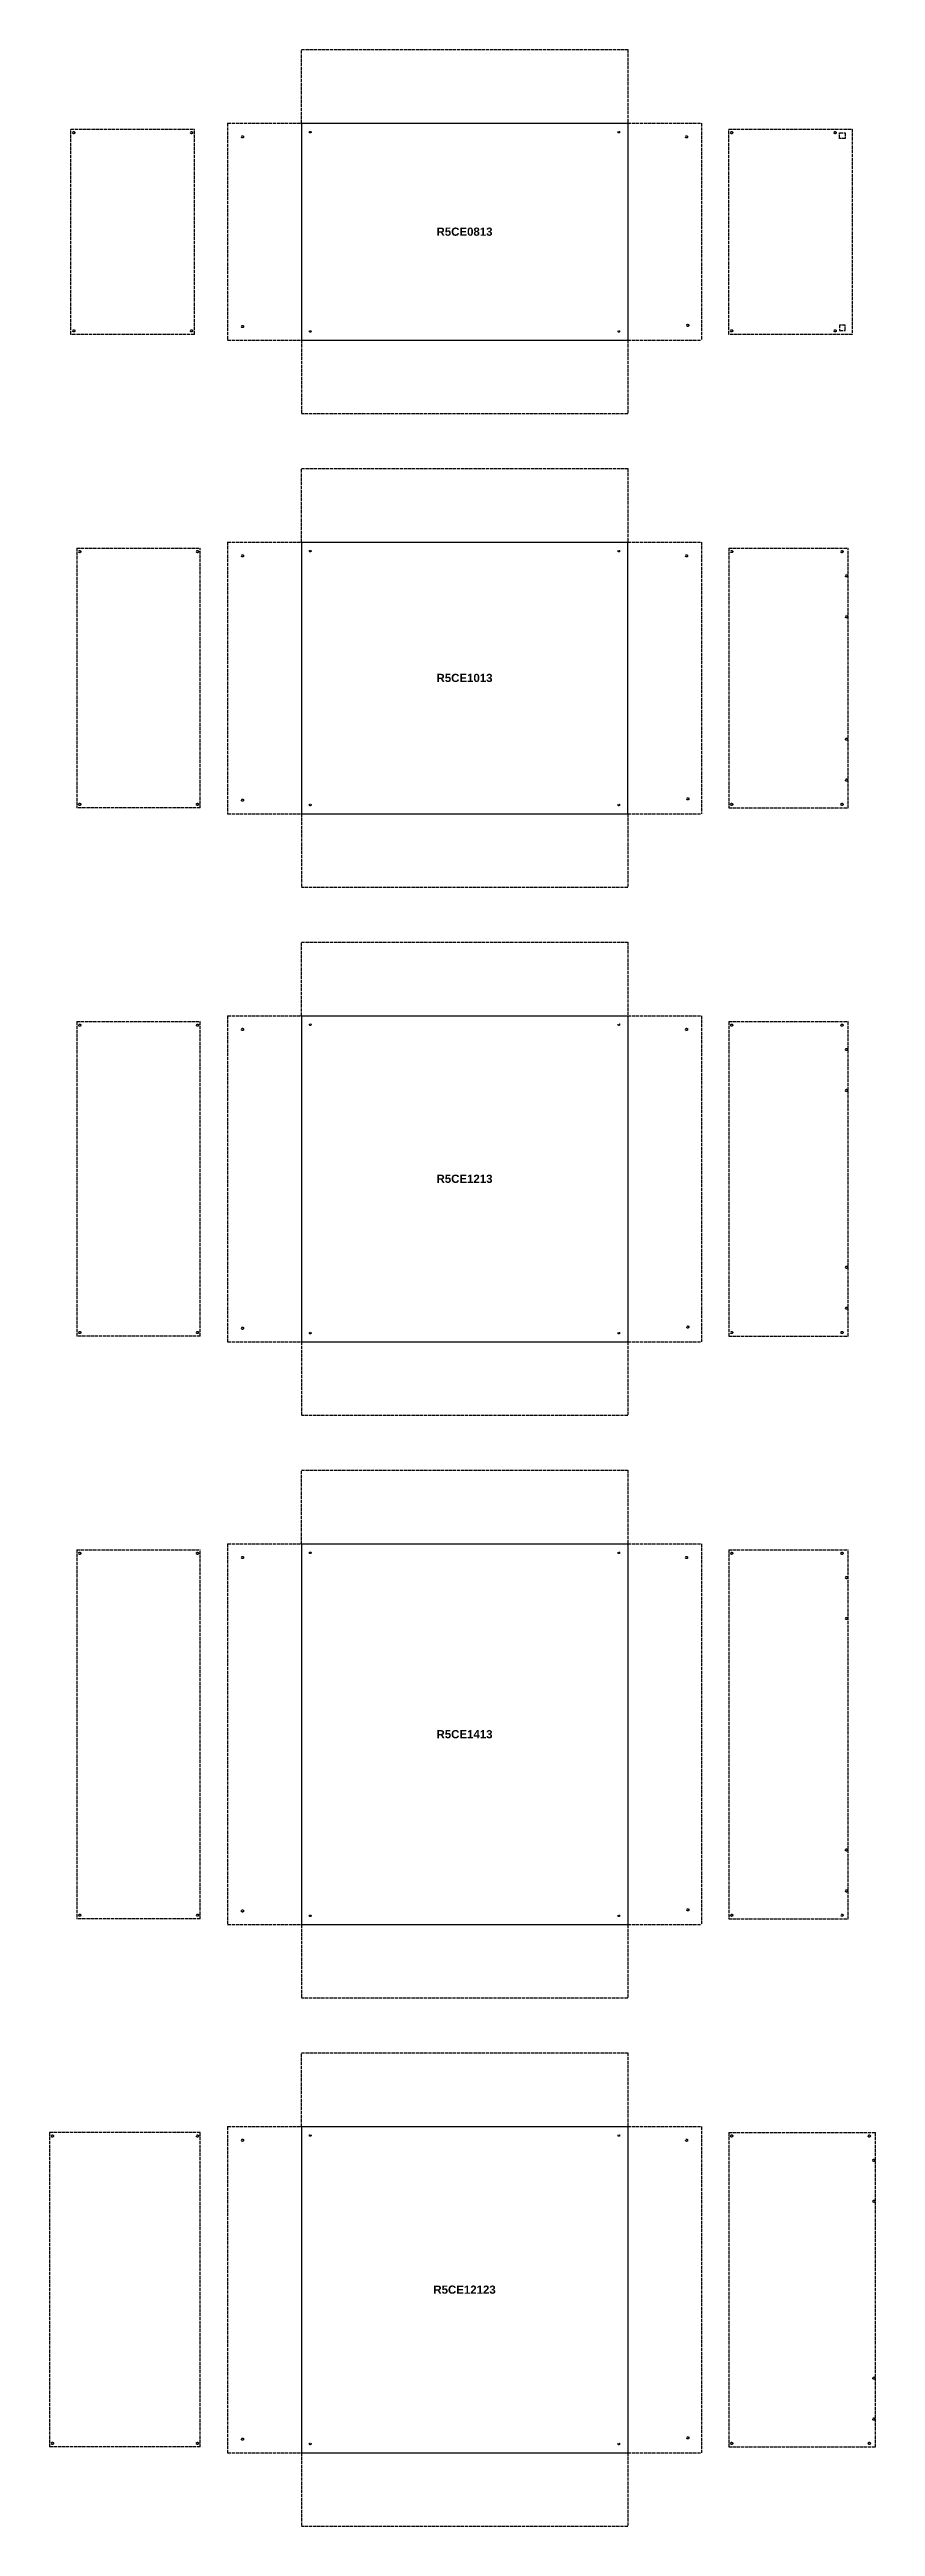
# Model space of a CAD drawing. Header units: millimetres. Extents: x 2534 to 26841, y -1711 to 16753.
# Drawn here: x 23817 to 26841, y 4718 to 13793 of the extents above; entities that cross this region are included whole.
import ezdxf

# ---------------------------------------------------------------- set-up
doc = ezdxf.new("R2010")
doc.units = ezdxf.units.MM
doc.linetypes.add('ACAD_ISO02W100', pattern=[15, 12, -3])
doc.styles.get("Standard").update_dxf_attribs({"font": 'arial.ttf'})

msp = doc.modelspace()

# ---------------------------------------------------------------- texts
at = {"linetype": 'ACAD_ISO02W100', "char_height": 30, "attachment_point": 5}
for s, insert in [('{\\f@Arial Unicode MS|b1|i0|c204|p34;R5CE0813}', (25336.9, 13125.2)), ('{\\f@Arial Unicode MS|b1|i0|c204|p34;R5CE1013}', (25336.9, 11490.2)), ('{\\f@Arial Unicode MS|b1|i0|c204|p34;R5CE1213}', (25336.9, 9655.2)), ('{\\f@Arial Unicode MS|b1|i0|c204|p34;R5CE1413}', (25336.9, 7620.2)), ('{\\f@Arial Unicode MS|b1|i0|c204|p34;R5CE12123}', (25336.9, 5585.2))]:
    msp.add_mtext_dynamic_manual_height_columns(s, width=205.915, gutter_width=12.5, heights=[0], dxfattribs=dict(at, insert=insert))

# ---------------------------------------------------------------- blocks, each defined once
blk = doc.blocks.new('A$C11C00261')
at = {"linetype": 'ACAD_ISO02W100', "lineweight": 30}
for p, q in [((0, 20.4), (20.4, 20.4)), ((0, 0), (0, 20.4)), ((20.4, 0), (0, 0)), ((20.4, 20.4), (20.4, 0))]:
    blk.add_line(p, q, dxfattribs=at)

# ---------------------------------------------------------------- linework, layer by layer
at = {"linetype": 'ACAD_ISO02W100', "lineweight": 30}
for p, q in [((24739.4, 13792.7), (25934.4, 13792.7)), ((24739.4, 13522.7), (24739.4, 13792.7)), ((25934.4, 13792.7), (25934.4, 13522.7)), ((24469.4, 13522.7), (24469.4, 12727.7)), ((24469.4, 13522.7), (24739.4, 13522.7)), ((25934.4, 13522.7), (26204.4, 13522.7)), ((26204.4, 13522.7), (26204.4, 12727.7)), ((23895.7, 13501.2), (24347.7, 13501.2)), ((23895.7, 12749.2), (23895.7, 13501.2)), ((24347.7, 12749.2), (24347.7, 13501.2)), ((26304.4, 13501.2), (26756.4, 13501.2)), ((26304.4, 12749.2), (26304.4, 13501.2)), ((26756.4, 13501.2), (26756.4, 12749.2)), ((24347.7, 12749.2), (23895.7, 12749.2)), ((24469.4, 12727.7), (24739.4, 12727.7)), ((24739.4, 12727.7), (24739.4, 12457.7)), ((25934.4, 12727.7), (26204.4, 12727.7)), ((25934.4, 12727.7), (25934.4, 12457.7)), ((26756.4, 12749.2), (26304.4, 12749.2)), ((25934.4, 12457.7), (24739.4, 12457.7)), ((24739.4, 12257.7), (25934.4, 12257.7)), ((24739.4, 11987.7), (24739.4, 12257.7)), ((25934.4, 12257.7), (25934.4, 11987.7)), ((24469.4, 11987.7), (24469.4, 10992.7)), ((24469.4, 11987.7), (24739.4, 11987.7)), ((25934.4, 11987.7), (26204.4, 11987.7)), ((26204.4, 11987.7), (26204.4, 10992.7)), ((23917.4, 11966.2), (24369.4, 11966.2)), ((23917.4, 11966.2), (23917.4, 11014.2)), ((24369.4, 11014.2), (24369.4, 11966.2)), ((26304.4, 11966.2), (26304.4, 11014.2)), ((26304.4, 11966.2), (26741.4, 11966.2)), ((26741.4, 11014.2), (26741.4, 11966.2)), ((24369.4, 11014.2), (23917.4, 11014.2)), ((24469.4, 10992.7), (24739.4, 10992.7)), ((24739.4, 10992.7), (24739.4, 10722.7)), ((25934.4, 10992.7), (26204.4, 10992.7)), ((25934.4, 10992.7), (25934.4, 10722.7)), ((26304.4, 11014.2), (26741.4, 11014.2)), ((25934.4, 10722.7), (24739.4, 10722.7)), ((24739.4, 10522.7), (25934.4, 10522.7)), ((24739.4, 10252.7), (24739.4, 10522.7)), ((25934.4, 10522.7), (25934.4, 10252.7)), ((23917.4, 10231.2), (24369.4, 10231.2)), ((23917.4, 10231.2), (23917.4, 9079.2)), ((24369.4, 9079.2), (24369.4, 10231.2)), ((24469.4, 10252.7), (24469.4, 9057.7)), ((24469.4, 10252.7), (24739.4, 10252.7)), ((25934.4, 10252.7), (26204.4, 10252.7)), ((26204.4, 10252.7), (26204.4, 9057.7)), ((26304.4, 10231.2), (26741.4, 10231.2)), ((26304.4, 10231.2), (26304.4, 9079.2)), ((26741.4, 9079.2), (26741.4, 10231.2)), ((24369.4, 9079.2), (23917.4, 9079.2)), ((26304.4, 9079.2), (26741.4, 9079.2)), ((24469.4, 9057.7), (24739.4, 9057.7)), ((24739.4, 9057.7), (24739.4, 8787.7)), ((25934.4, 9057.7), (26204.4, 9057.7)), ((25934.4, 9057.7), (25934.4, 8787.7)), ((25934.4, 8787.7), (24739.4, 8787.7)), ((24739.4, 8587.7), (25934.4, 8587.7)), ((24739.4, 8317.7), (24739.4, 8587.7)), ((25934.4, 8587.7), (25934.4, 8317.7)), ((23917.4, 8296.2), (24369.4, 8296.2)), ((23917.4, 8296.2), (23917.4, 6944.2)), ((24369.4, 6944.2), (24369.4, 8296.2)), ((24469.4, 8317.7), (24469.4, 6922.7)), ((24469.4, 8317.7), (24739.4, 8317.7)), ((25934.4, 8317.7), (26204.4, 8317.7)), ((26204.4, 8317.7), (26204.4, 6922.7)), ((26304.4, 8296.2), (26741.4, 8296.2)), ((26304.4, 8296.2), (26304.4, 6944.2)), ((26741.4, 6944.2), (26741.4, 8296.2)), ((24369.4, 6944.2), (23917.4, 6944.2)), ((24469.4, 6922.7), (24739.4, 6922.7)), ((24739.4, 6922.7), (24739.4, 6652.7)), ((25934.4, 6922.7), (26204.4, 6922.7)), ((25934.4, 6922.7), (25934.4, 6652.7)), ((26304.4, 6944.2), (26741.4, 6944.2)), ((25934.4, 6652.7), (24739.4, 6652.7)), ((24739.4, 6452.7), (25934.4, 6452.7)), ((24739.4, 6182.7), (24739.4, 6452.7)), ((25934.4, 6452.7), (25934.4, 6182.7)), ((24469.4, 6182.7), (24469.4, 4987.7)), ((24469.4, 6182.7), (24739.4, 6182.7)), ((25934.4, 6182.7), (26204.4, 6182.7)), ((26204.4, 6182.7), (26204.4, 4987.7)), ((23817.4, 6161.2), (23817.4, 5009.2)), ((24369.4, 6161.2), (23817.4, 6161.2)), ((24369.4, 5009.2), (24369.4, 6161.2)), ((26304.4, 6161.2), (26304.4, 5009.2)), ((26304.4, 6161.2), (26841.4, 6161.2)), ((26841.4, 5009.2), (26841.4, 6161.2)), ((24369.4, 5009.2), (23817.4, 5009.2)), ((26304.4, 5009.2), (26841.4, 5009.2)), ((24469.4, 4987.7), (24739.4, 4987.7)), ((24739.4, 4987.7), (24739.4, 4717.7)), ((25934.4, 4987.7), (26204.4, 4987.7)), ((25934.4, 4987.7), (25934.4, 4717.7)), ((25934.4, 4717.7), (24739.4, 4717.7))]:
    msp.add_line(p, q, dxfattribs=at)
at = {"lineweight": 30}
for p, q in [((24739.4, 13522.7), (24739.4, 12727.7)), ((24739.4, 13522.7), (25934.4, 13522.7)), ((25934.4, 13522.7), (25934.4, 12727.7)), ((24739.4, 12727.7), (25934.4, 12727.7)), ((24739.4, 11987.7), (24739.4, 10992.7)), ((24739.4, 11987.7), (25934.4, 11987.7)), ((25934.4, 10992.7), (25934.4, 11987.7)), ((24739.4, 10992.7), (25934.4, 10992.7)), ((24739.4, 10252.7), (24739.4, 9057.7)), ((24739.4, 10252.7), (25934.4, 10252.7)), ((25934.4, 10252.7), (25934.4, 9057.7)), ((24739.4, 9057.7), (25934.4, 9057.7)), ((24739.4, 8317.7), (24739.4, 6922.7)), ((24739.4, 8317.7), (25934.4, 8317.7)), ((25934.4, 8317.7), (25934.4, 6922.7)), ((24739.4, 6922.7), (25934.4, 6922.7)), ((24739.4, 6182.7), (24739.4, 4987.7)), ((24739.4, 6182.7), (25934.4, 6182.7)), ((25934.4, 6182.7), (25934.4, 4987.7)), ((24739.4, 4987.7), (25934.4, 4987.7))]:
    msp.add_line(p, q, dxfattribs=at)
at = {"linetype": 'ACAD_ISO02W100', "lineweight": 30}
for centre, radius in [((23906.1, 13488.2), 4), ((24337.3, 13488.2), 4), ((24523.9, 13472.7), 4), ((24771.9, 13490.2), 3), ((25901.9, 13490.2), 3), ((26149.9, 13472.7), 4), ((26314.8, 13488.2), 4), ((26693.9, 13488.2), 4), ((23906.1, 12762.2), 4), ((24337.3, 12762.2), 4), ((24523.9, 12777.7), 4), ((24771.9, 12760.2), 3), ((25901.9, 12760.2), 3), ((26154.4, 12782.2), 4), ((26314.8, 12762.2), 4), ((26693.9, 12762.2), 4), ((23927.8, 11953.2), 4), ((24359, 11953.2), 4), ((24523.9, 11937.7), 4), ((24771.9, 11955.2), 3), ((25901.9, 11955.2), 3), ((26149.9, 11937.7), 4), ((26314.9, 11953.4), 4), ((26718.9, 11953.2), 4), ((26735.4, 11864.2), 4), ((26735.4, 11714.2), 4), ((26735.4, 11266.2), 4), ((26735.4, 11116.2), 4), ((23927.8, 11027.2), 4), ((24359, 11027.2), 4), ((24523.9, 11042.7), 4), ((24771.9, 11025.2), 3), ((25901.9, 11025.2), 3), ((26154.4, 11047.2), 4), ((26314.9, 11027.1), 4), ((26718.9, 11027.2), 4), ((23927.8, 10218.2), 4), ((24359, 10218.2), 4), ((24523.9, 10202.7), 4), ((24771.9, 10220.2), 3), ((25901.9, 10220.2), 3), ((26149.9, 10202.7), 4), ((26314.9, 10218.4), 4), ((26718.9, 10218.2), 4), ((26735.4, 10129.2), 4), ((26735.4, 9979.2), 4), ((26735.4, 9331.2), 4), ((26735.4, 9181.2), 4), ((23927.8, 9092.2), 4), ((24359, 9092.2), 4), ((24523.9, 9107.7), 4), ((24771.9, 9090.2), 3), ((25901.9, 9090.2), 3), ((26154.4, 9112.2), 4), ((26314.9, 9092.1), 4), ((26718.9, 9092.2), 4), ((23927.8, 8283.2), 4), ((24359, 8283.2), 4), ((24523.9, 8267.7), 4), ((24771.9, 8285.2), 3), ((25901.9, 8285.2), 3), ((26149.9, 8267.7), 4), ((26314.9, 8283.4), 4), ((26718.9, 8283.2), 4), ((26735.4, 8194.2), 4), ((26735.4, 8044.2), 4), ((26735.4, 7196.2), 4), ((26735.4, 7046.2), 4), ((23927.8, 6957.2), 4), ((24359, 6957.2), 4), ((24523.9, 6972.7), 4), ((24771.9, 6955.2), 3), ((25901.9, 6955.2), 3), ((26154.4, 6977.2), 4), ((26314.9, 6957.1), 4), ((26718.9, 6957.2), 4), ((23827.8, 6148.2), 4), ((24359, 6148.2), 4), ((24523.9, 6132.7), 4), ((24771.9, 6150.2), 3), ((25901.9, 6150.2), 3), ((26149.9, 6132.7), 4), ((26314.9, 6148.4), 4), ((26818.9, 6148.2), 4), ((26835.4, 6059.2), 4), ((26835.4, 5909.2), 4), ((26835.4, 5261.2), 4), ((26835.4, 5111.2), 4), ((23827.8, 5022.2), 4), ((24359, 5022.2), 4), ((24523.9, 5037.7), 4), ((24771.9, 5020.2), 3), ((25901.9, 5020.2), 3), ((26154.4, 5042.2), 4), ((26314.9, 5022.1), 4), ((26818.9, 5022.2), 4)]:
    msp.add_circle(centre, radius, dxfattribs=at)

# ---------------------------------------------------------------- block references
msp.add_blockref('A$C11C00261', (26710.3, 13467), dxfattribs=at)
at = {"linetype": 'ACAD_ISO02W100', "lineweight": 30, "xscale": -1, "rotation": 180}
msp.add_blockref('A$C11C00261', (26710.3, 12783.4), dxfattribs=at)

msp.set_redraw_order([(e.dxf.handle, doc.entitydb.next_handle()) for e in msp.query("TEXT MTEXT ATTDEF DIMENSION ARC_DIMENSION")])  # texts and dimensions are drawn at this point

doc.saveas('drawing.dxf')
